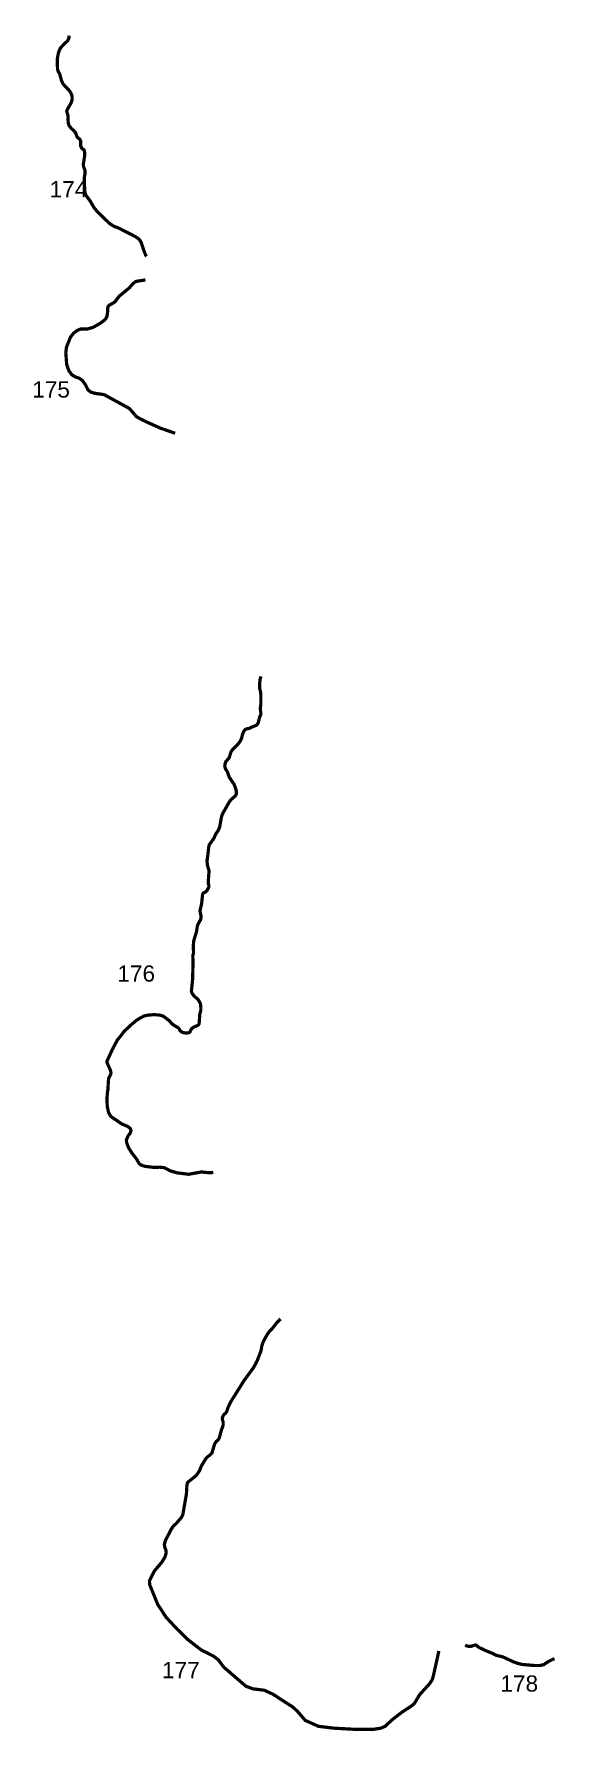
# Model space of a CAD drawing. Header units: metres. Extents: x 258924 to 356197, y 1740805 to 2227803.
# Drawn here: x 325376 to 326990, y 1809462 to 1814704 of the extents above; entities that cross this region are included whole.
import ezdxf

# ---------------------------------------------------------------- set-up
doc = ezdxf.new("R2010")
doc.units = ezdxf.units.M
doc.layers.add('UNPROTECTED', color=10, linetype='Continuous')
doc.styles.get("Standard").update_dxf_attribs({"font": 'arial.ttf'})

msp = doc.modelspace()

# ---------------------------------------------------------------- texts
at = {"char_height": 50, "attachment_point": 1}
for s, insert in [('\\pxt1;174', (325424.5, 1814249.6)), ('\\pxt1;175', (325371, 1813631.1)), ('\\pxt1;176', (325634, 1811827.1)), ('\\pxt1;177', (325772, 1809675.6)), ('\\pxt1;178', (326817.5, 1809634.1))]:
    msp.add_mtext_dynamic_manual_height_columns(s, width=70.183, gutter_width=1, heights=[0], dxfattribs=dict(at, insert=insert))

# ---------------------------------------------------------------- linework, layer by layer
at = {"layer": 'UNPROTECTED', "const_width": 10, "flags": 128}
for points in [[(325485.2, 1814699.3), (325484.3, 1814691.2), (325480.7, 1814683.4), (325471.6, 1814675.1), (325462.6, 1814665.6), (325458.6, 1814661.3), (325454.6, 1814653.5), (325451.5, 1814643.9), (325448.7, 1814627.9), (325448.4, 1814615.9), (325449.3, 1814595.3), (325451.7, 1814587.8), (325456.3, 1814579.8), (325458.6, 1814570.9), (325461.5, 1814560.1), (325466.2, 1814550), (325472.8, 1814542.3), (325484, 1814531.2), (325489.9, 1814523.2), (325493.8, 1814513.2), (325494.6, 1814506.3), (325493.9, 1814499), (325491.5, 1814491.8), (325486.4, 1814483), (325482.5, 1814476.3), (325478.7, 1814469.5), (325477.8, 1814464.3), (325480.6, 1814455.9), (325482.1, 1814447.3), (325481.7, 1814440), (325482.5, 1814428.1), (325485.1, 1814421.1), (325491.1, 1814413.3), (325500, 1814405), (325505.1, 1814398.7), (325507.4, 1814392.3), (325509.5, 1814386.4), (325512.1, 1814383.4), (325517.3, 1814379.9), (325520.6, 1814374.2), (325520.9, 1814364.9), (325521, 1814357.5), (325524.1, 1814351.3), (325530.6, 1814346.5), (325532.5, 1814341.9), (325533.5, 1814331.2), (325530.6, 1814311.9), (325529, 1814301.9), (325529.5, 1814295.1), (325533.7, 1814283.8), (325534.4, 1814274), (325532.3, 1814263.1), (325531.7, 1814248.2), (325532.9, 1814230), (325533.9, 1814214.1), (325537.2, 1814205.4), (325548.9, 1814190.1), (325556.7, 1814176.7), (325561.5, 1814168.5), (325572.8, 1814154.7), (325590.2, 1814137.9), (325610.2, 1814118.6), (325623.2, 1814110.4), (325638.3, 1814104.6), (325670.3, 1814088.2), (325690.6, 1814077.9), (325701.5, 1814070), (325707.5, 1814060.8), (325715.2, 1814037.5), (325721.6, 1814020.6), (325724.4, 1814017.3)], [(325720.7, 1813944.5), (325714.2, 1813943.5), (325702.9, 1813941.7), (325691.5, 1813939.9), (325683.1, 1813933.9), (325670.4, 1813919.4), (325651.8, 1813904.1), (325640.1, 1813894.4), (325632.6, 1813885), (325627.6, 1813877.9), (325624.1, 1813874.9), (325617.5, 1813871.1), (325608.6, 1813866.1), (325605.4, 1813862.5), (325604.3, 1813857.6), (325604.4, 1813849), (325601.8, 1813830.9), (325596.5, 1813822.2), (325581.7, 1813810.9), (325558.9, 1813797.8), (325542.1, 1813793.2), (325528.3, 1813792.8), (325520.2, 1813792.6), (325510.4, 1813788.7), (325499.3, 1813780.4), (325489.3, 1813768), (325483.1, 1813752.3), (325476.8, 1813736.6), (325474.8, 1813720.3), (325476, 1813702.7), (325477.5, 1813683.1), (325484.6, 1813663.3), (325493.8, 1813651.3), (325505.3, 1813644.5), (325516.7, 1813640.6), (325526, 1813633.9), (325535.8, 1813620.3), (325543.1, 1813605.3), (325551.1, 1813598.5), (325562.6, 1813594.6), (325579, 1813592.2), (325593.3, 1813590.1), (325616.3, 1813577.5), (325645.2, 1813561.7), (325671.4, 1813547.3), (325684.1, 1813532.7), (325693.4, 1813521.8), (325717.6, 1813508.9), (325767.3, 1813486.6), (325812.7, 1813470.9)], [(326078.3, 1812719.8), (326075.3, 1812712.8), (326073.7, 1812698.4), (326073.9, 1812682.8), (326076.7, 1812671.1), (326077.5, 1812661), (326077.4, 1812645.6), (326077.4, 1812634), (326075.9, 1812622), (326076.3, 1812613.8), (326077.6, 1812605.1), (326076.5, 1812599.9), (326073.6, 1812594.6), (326072.2, 1812588.5), (326069.8, 1812578.4), (326067.1, 1812572.4), (326063.3, 1812568.8), (326053.1, 1812564.9), (326041.6, 1812559.5), (326031.3, 1812557.2), (326026, 1812552.6), (326023.2, 1812547.5), (326020.3, 1812539.8), (326018.3, 1812530.1), (326014.8, 1812521.9), (326008.2, 1812512.2), (325998.6, 1812502.7), (325990.1, 1812494.1), (325984.9, 1812486.2), (325982.3, 1812477.7), (325979.5, 1812468.4), (325973.3, 1812461.2), (325968.6, 1812455.7), (325966.7, 1812449.1), (325965.9, 1812442.3), (325968.1, 1812434.4), (325973.9, 1812425.1), (325980.1, 1812408), (325994.7, 1812386.7), (325999.8, 1812372.9), (326001.9, 1812364.4), (326001.8, 1812356.5), (325998.2, 1812350.3), (325986.7, 1812340.7), (325981.2, 1812334.2), (325971.6, 1812317.5), (325963.1, 1812302.6), (325959, 1812295.5), (325955.9, 1812286.7), (325953.4, 1812272.8), (325950, 1812253.9), (325946.1, 1812245), (325938.4, 1812233.4), (325932, 1812219.4), (325925.6, 1812210.4), (325918.3, 1812200), (325916.6, 1812194.2), (325914.5, 1812176.5), (325911.2, 1812149.5), (325912.1, 1812137.8), (325914.2, 1812130.4), (325917.4, 1812119.4), (325916.6, 1812108.5), (325915.8, 1812098.2), (325915.2, 1812089.7), (325914.8, 1812080.7), (325916.9, 1812074), (325916.5, 1812068.5), (325913.3, 1812062.4), (325911, 1812058), (325906, 1812053.7), (325900.9, 1812051.4), (325898.2, 1812048.5), (325897, 1812043.9), (325895.5, 1812028.1), (325894.3, 1812016.4), (325891.4, 1812004.8), (325889.3, 1811996.3), (325890.5, 1811990), (325892.9, 1811977.3), (325891.1, 1811967.8), (325883.4, 1811955.1), (325881, 1811947.3), (325878.8, 1811932.4), (325869.9, 1811902.5), (325868.6, 1811885.6), (325869.5, 1811866.6), (325867.1, 1811856.7), (325867.4, 1811849.7), (325867.8, 1811836.7), (325867.1, 1811804.2), (325866.7, 1811785.5), (325864.2, 1811760.8), (325862.8, 1811747.5), (325865.4, 1811740), (325872.1, 1811731.5), (325882.8, 1811722.8), (325886.6, 1811716.4), (325890.8, 1811709.2), (325891.8, 1811701.5), (325891.9, 1811688.4), (325888.8, 1811676.6), (325888, 1811665.3), (325887.2, 1811653.8), (325886.7, 1811647), (325883.3, 1811642.3), (325877.6, 1811639.8), (325869.3, 1811636.2), (325862.9, 1811631.2), (325860.7, 1811626.6), (325858.5, 1811621.7), (325854.5, 1811619), (325844.7, 1811618.4), (325835.8, 1811620.1), (325829.8, 1811623.9), (325826.7, 1811627.2), (325825.5, 1811630.9), (325821, 1811635.1), (325817.6, 1811637.1), (325808.4, 1811642.6), (325801.8, 1811647.7), (325796.3, 1811654.5), (325789.1, 1811660.7), (325778.2, 1811668.8), (325770.7, 1811672.4), (325763, 1811674), (325747.6, 1811675.1), (325728.8, 1811673.6), (325716.7, 1811671), (325701.9, 1811663.3), (325692.3, 1811656.9), (325678.9, 1811645.8), (325658.6, 1811626.8), (325655.1, 1811623.5), (325644.9, 1811609.9), (325634.3, 1811597.2), (325627.4, 1811584.2), (325618.5, 1811567.3), (325608.8, 1811546.2), (325601.6, 1811530.6), (325602.5, 1811526.3), (325605.6, 1811519.2), (325612.6, 1811503.3), (325614.3, 1811495.6), (325613.8, 1811491.7), (325611.8, 1811487.1), (325607.2, 1811478.3), (325606.2, 1811469.1), (325605.1, 1811445.2), (325603.3, 1811432.9), (325601.9, 1811416.9), (325602.9, 1811390.9), (325607, 1811372.6), (325613.8, 1811360.8), (325631.3, 1811348.8), (325647.6, 1811337.6), (325666.1, 1811329.8), (325674.1, 1811323.4), (325676.3, 1811316.9), (325673.7, 1811308.6), (325668.1, 1811302.2), (325662, 1811288.3), (325662.7, 1811279.7), (325668.7, 1811264.1), (325678.8, 1811248), (325695, 1811226.9), (325700.9, 1811215.6), (325706.1, 1811211.1), (325719.5, 1811206.4), (325749.8, 1811203.1), (325765.4, 1811204), (325779.5, 1811202.1), (325798.5, 1811192.4), (325818.6, 1811186.5), (325836.5, 1811184.3), (325854, 1811182), (325872.9, 1811185.4), (325884.8, 1811187.5), (325894, 1811189.2), (325904.5, 1811188.1), (325914.7, 1811187), (325923.7, 1811187), (325930.4, 1811188.1)], [(326138.4, 1810735.2), (326127.3, 1810724.6), (326112.6, 1810705.5), (326104, 1810696.8), (326097.4, 1810687.7), (326084.4, 1810664.2), (326080.3, 1810651.5), (326077.8, 1810636.5), (326070.2, 1810616.9), (326065.7, 1810605.3), (326054.9, 1810585), (326042.6, 1810568.2), (326025.3, 1810544.6), (326012.4, 1810523.9), (325997.7, 1810500.3), (325988.3, 1810485.4), (325983.3, 1810477.3), (325976.4, 1810462.6), (325973.4, 1810453.6), (325971.7, 1810448.5), (325968.3, 1810444), (325965.2, 1810441.6), (325961.1, 1810436.7), (325958.7, 1810430.5), (325958.3, 1810426.3), (325959.8, 1810420.8), (325961, 1810416.5), (325961, 1810407.9), (325958.5, 1810399.5), (325955.3, 1810391.4), (325954.1, 1810386.8), (325951.7, 1810377.8), (325949, 1810367.5), (325946.1, 1810362.3), (325942.8, 1810359.4), (325938.2, 1810355.3), (325934.2, 1810347.6), (325930.3, 1810334.7), (325926.1, 1810320.6), (325919.7, 1810314.4), (325912.1, 1810308.9), (325907.3, 1810303.6), (325900.8, 1810292.9), (325893.6, 1810281.1), (325887.7, 1810266.1), (325883.9, 1810260.4), (325877.4, 1810251.2), (325868.7, 1810244.3), (325858.6, 1810236.4), (325852.3, 1810231.4), (325850.2, 1810227.1), (325848.9, 1810220.4), (325848.2, 1810207.5), (325847.4, 1810194.4), (325844.8, 1810179.2), (325839, 1810146.1), (325836.6, 1810131.9), (325832.2, 1810122.3), (325827, 1810116.2), (325817.4, 1810104.9), (325807.1, 1810095.1), (325801.2, 1810086.9), (325791.9, 1810068.9), (325782.7, 1810051.1), (325779.3, 1810039.2), (325780.7, 1810029.4), (325784.5, 1810020.4), (325784.9, 1810012.3), (325780.9, 1809999.2), (325771.2, 1809983.6), (325747.7, 1809955.7), (325740, 1809939.9), (325733.2, 1809926), (325734, 1809914.3), (325740.2, 1809899.1), (325758.8, 1809853.2), (325785.1, 1809813.2), (325818.5, 1809777.4), (325852.2, 1809744.5), (325892.7, 1809713.1), (325932.4, 1809692.9), (325946.7, 1809681.5), (325962.7, 1809659.8), (325988.5, 1809637.5), (326031.5, 1809600.5), (326053.1, 1809592.6), (326087.8, 1809588.4), (326113.6, 1809576.8), (326151.2, 1809552.5), (326177.4, 1809535.6), (326191.2, 1809522.4), (326214.7, 1809495.1), (326255.2, 1809477), (326302.6, 1809471.2), (326369, 1809467.5), (326423.7, 1809467.3), (326448.6, 1809471.3), (326461.9, 1809477.3), (326482.1, 1809496.4), (326512.4, 1809520), (326536, 1809535.3), (326543.2, 1809540.3), (326550.7, 1809546.5), (326555, 1809552.4), (326560.9, 1809563.1), (326569.3, 1809576.2), (326579.2, 1809587), (326589.2, 1809598), (326598.6, 1809608.3), (326607, 1809621), (326610.7, 1809634.2), (326619.4, 1809673.5), (326625, 1809698.8), (326627.4, 1809709.6)], [(326708.8, 1809728), (326713.5, 1809725.3), (326721.1, 1809723.7), (326726.9, 1809724), (326735.6, 1809726.8), (326739.1, 1809728), (326743.6, 1809727.5), (326747.9, 1809723.2), (326752.2, 1809720.2), (326758.3, 1809717.3), (326773.2, 1809710.3), (326794, 1809701.8), (326805.1, 1809696.2), (326813.6, 1809694.1), (326825, 1809691.4), (326839.4, 1809684.7), (326856.5, 1809676.7), (326869.3, 1809671.8), (326885, 1809668), (326903.5, 1809666.4), (326922.8, 1809664.7), (326939, 1809664.8), (326951.5, 1809667.3), (326956.8, 1809671.2), (326966.9, 1809677.5), (326984.5, 1809686.2)]]:
    msp.add_lwpolyline(points, dxfattribs=at)

msp.set_redraw_order([(e.dxf.handle, doc.entitydb.next_handle()) for e in msp.query("TEXT MTEXT ATTDEF DIMENSION ARC_DIMENSION")])  # texts and dimensions are drawn at this point

doc.saveas('drawing.dxf')
